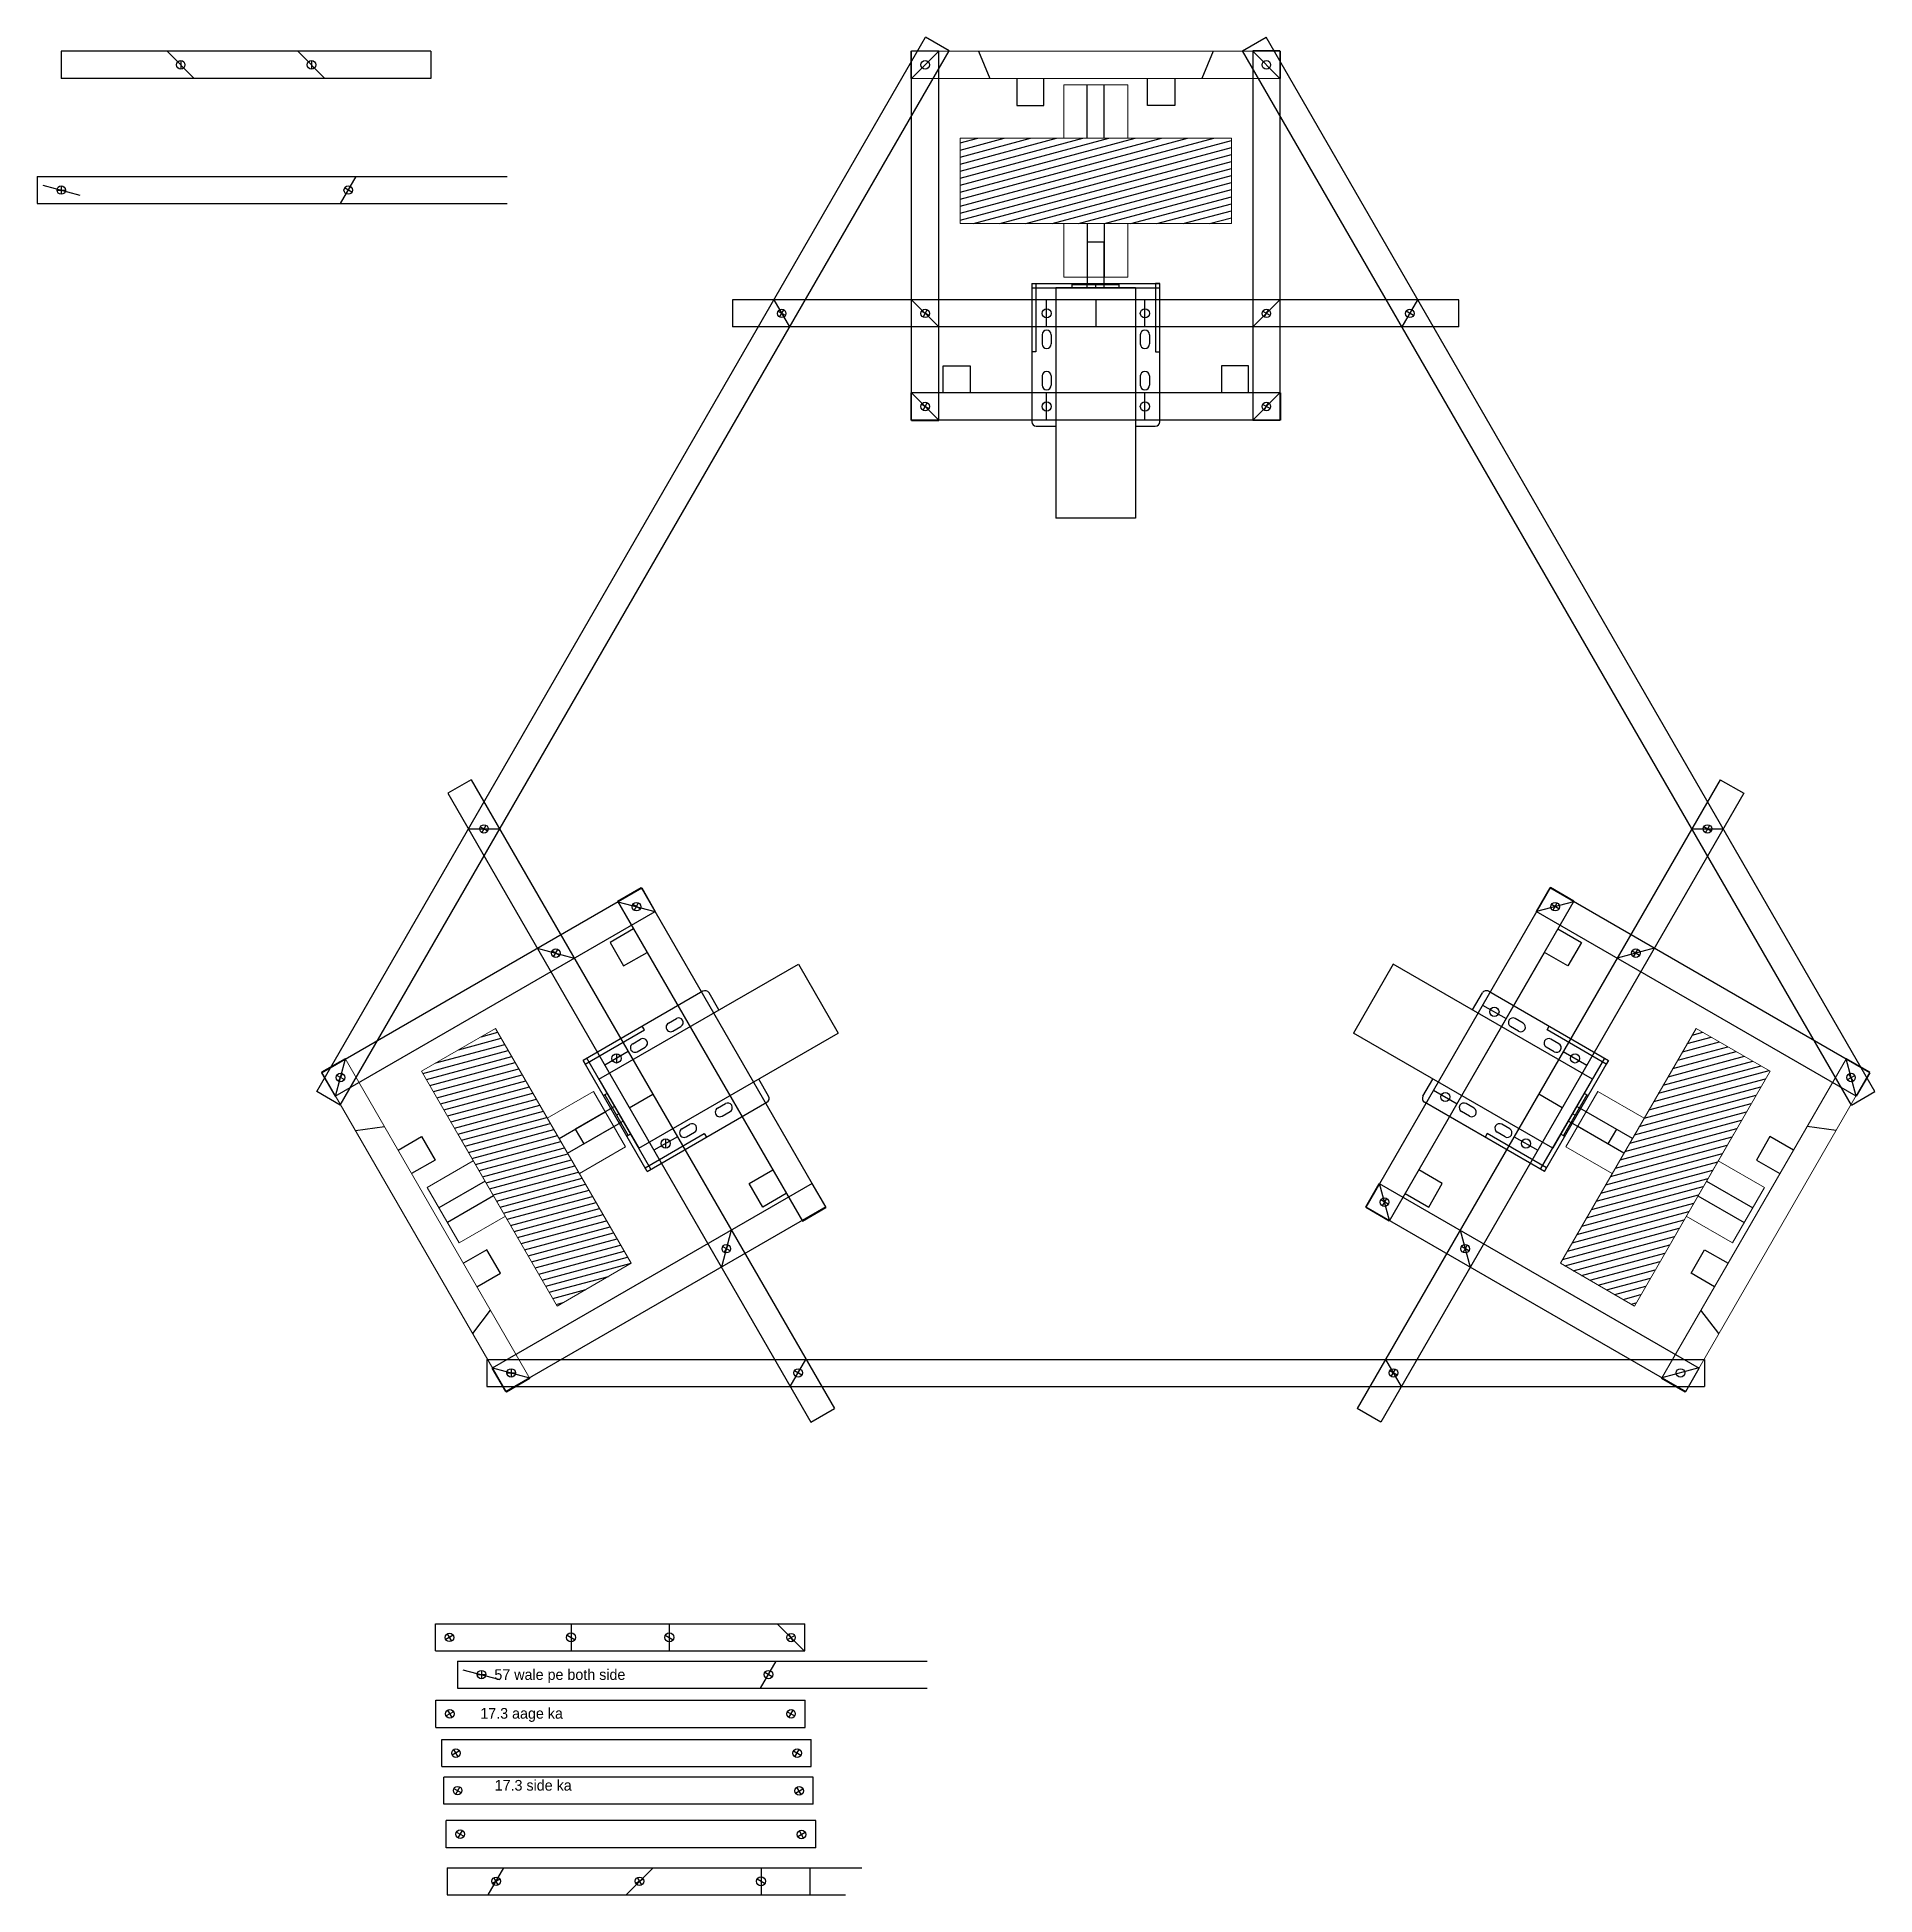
# Model space of a CAD drawing. Header units: millimetres. Extents: x -15418 to 43885, y -27590 to 23052.
# Drawn here: x 19138 to 19999, y 14408 to 15278 of the extents above; entities that cross this region are included whole.
import ezdxf

# ---------------------------------------------------------------- set-up
doc = ezdxf.new("R2010")
doc.units = ezdxf.units.MM
doc.header["$LTSCALE"] = 0.5
doc.layers.get('0').update_dxf_attribs({"lineweight": 5})
doc.layers.get('Defpoints').update_dxf_attribs({"color": 4})
for name, color, linetype in [('Layer1', 1, 'Continuous'), ('Layer2', 2, 'Continuous'), ('Layer3', 9, 'Continuous')]:
    doc.layers.add(name, color=color, linetype=linetype)
doc.layers.add('Layer5', color=51, linetype='Continuous', lineweight=5)
pattern_1 = [(195, (19262.143, 14912.3793), (0.82175, -3.066814), [])]

msp = doc.modelspace()

# ---------------------------------------------------------------- texts
at = {"layer": 'Layer1'}
for s, p in [('57 wale pe both side', (19352.3496, 14508.8593)), ('17.3 aage ka', (19345.772, 14490.6964)), ('17.3 side ka', (19352.5007, 14457.0172))]:
    msp.add_text(s, height=5, dxfattribs=at).set_placement(p)

# ---------------------------------------------------------------- hatches: boundary and pattern name
at = {"layer": 'Defpoints'}
h = msp.add_hatch(dxfattribs=at)
h.set_pattern_fill('ANSI31', color=256, angle=510)
h.set_pattern_definition(pattern_1)
h.paths.add_polyline_path([(19697.3783, 15190.5862), (19697.3783, 15230.5862), (19570.3783, 15230.5862), (19570.3783, 15190.5862)])
h = msp.add_hatch(dxfattribs=at)
h.set_pattern_fill('ANSI31', color=256, angle=510)
h.set_pattern_definition(pattern_1)
h.paths.add_polyline_path([(19352.8861, 14813.8788), (19318.2451, 14793.8788), (19381.7451, 14683.8936), (19416.3861, 14703.8936)])
h = msp.add_hatch(dxfattribs=at)
h.set_pattern_fill('ANSI31', color=256, angle=510)
h.set_pattern_definition(pattern_1)
h.paths.add_polyline_path([(19851.3704, 14703.8936), (19886.0114, 14683.8936), (19949.5114, 14793.8788), (19914.8704, 14813.8788)])

# ---------------------------------------------------------------- linework, layer by layer
for p, q in [((19648.8783, 15255.5862), (19618.8783, 15255.5862)), ((19618.8783, 15230.5862), (19618.8783, 15255.5862)), ((19648.8783, 15230.5862), (19648.8783, 15255.5862)), ((19570.3783, 15230.5862), (19697.3783, 15230.5862)), ((19570.3783, 15190.5862), (19570.3783, 15230.5862)), ((19570.3783, 15230.5862), (19697.3783, 15230.5862)), ((19604.3783, 15230.5862), (19663.3783, 15230.5862)), ((19663.3783, 15230.5862), (19604.3783, 15230.5862)), ((19697.3783, 15230.5862), (19697.3783, 15190.5862)), ((19697.3783, 15190.5862), (19570.3783, 15190.5862)), ((19618.8783, 15190.5862), (19618.8783, 15165.5862)), ((19648.8783, 15190.5862), (19648.8783, 15165.5862)), ((19618.8783, 15165.5862), (19648.8783, 15165.5862)), ((19318.2451, 14793.8788), (19352.8861, 14813.8788)), ((19352.8861, 14813.8788), (19416.3861, 14703.8936)), ((19914.8704, 14813.8788), (19851.3704, 14703.8936)), ((19949.5114, 14793.8788), (19914.8704, 14813.8788)), ((19381.7451, 14683.8936), (19318.2451, 14793.8788)), ((19381.7451, 14683.8936), (19318.2451, 14793.8788)), ((19886.0114, 14683.8936), (19949.5114, 14793.8788)), ((19886.0114, 14683.8936), (19949.5114, 14793.8788)), ((19377.1361, 14771.8766), (19398.7868, 14784.3766)), ((19413.7868, 14758.3958), (19398.7868, 14784.3766)), ((19853.9697, 14758.3958), (19868.9697, 14784.3766)), ((19890.6204, 14771.8766), (19868.9697, 14784.3766)), ((19364.7451, 14713.3384), (19335.2451, 14764.4339)), ((19335.2451, 14764.4339), (19364.7451, 14713.3384)), ((19392.1361, 14745.8958), (19413.7868, 14758.3958)), ((19875.6204, 14745.8958), (19853.9697, 14758.3958)), ((19903.0114, 14713.3384), (19932.5114, 14764.4339)), ((19932.5114, 14764.4339), (19903.0114, 14713.3384)), ((19342.4951, 14751.8766), (19320.8445, 14739.3766)), ((19925.2614, 14751.8766), (19946.912, 14739.3766)), ((19320.8445, 14739.3766), (19335.8445, 14713.3958)), ((19946.912, 14739.3766), (19931.912, 14713.3958)), ((19357.4951, 14725.8958), (19335.8445, 14713.3958)), ((19910.2614, 14725.8958), (19931.912, 14713.3958)), ((19416.3861, 14703.8936), (19381.7451, 14683.8936)), ((19851.3704, 14703.8936), (19886.0114, 14683.8936))]:
    msp.add_line(p, q)
for p, q in [((19269.1779, 14784.2609), (19554.1759, 15277.892)), ((19280.1764, 14777.9109), (19565.1745, 15271.542)), ((19987.5801, 14777.9109), (19702.582, 15271.542)), ((19998.5786, 14784.2609), (19713.5806, 15277.892)), ((19603.8783, 15162.5862), (19603.8783, 15097.8762)), ((19603.8783, 15162.5862), (19663.8783, 15162.5862)), ((19603.8783, 15162.5862), (19605.8783, 15162.5862)), ((19603.8783, 15160.5862), (19663.8783, 15160.5862)), ((19605.8783, 15162.5862), (19605.8783, 15130.5862)), ((19622.8783, 15160.5862), (19622.8783, 15162.5862)), ((19644.8783, 15160.5862), (19644.8783, 15162.5862)), ((19663.8783, 15162.5862), (19661.8783, 15162.5862)), ((19661.8783, 15162.5862), (19661.8783, 15130.5862)), ((19663.8783, 15097.8762), (19663.8783, 15162.5862)), ((19608.7283, 15138.5862), (19608.7283, 15134.2862)), ((19613.0283, 15138.5862), (19613.0283, 15134.2862)), ((19654.7283, 15138.5862), (19654.7283, 15134.2862)), ((19659.0283, 15138.5862), (19659.0283, 15134.2862)), ((19605.8783, 15130.5862), (19603.8783, 15130.5862)), ((19661.8783, 15130.5862), (19663.8783, 15130.5862)), ((19608.7283, 15119.2862), (19608.7283, 15114.9862)), ((19613.0283, 15119.2862), (19613.0283, 15114.9862)), ((19654.7283, 15119.2862), (19654.7283, 15114.9862)), ((19659.0283, 15119.2862), (19659.0283, 15114.9862)), ((19606.0283, 15095.7262), (19615.2283, 15095.7262)), ((19652.5283, 15095.7262), (19661.7283, 15095.7262)), ((19449.9254, 14831.222), (19393.8849, 14798.867)), ((19457.4623, 14822.4676), (19452.8623, 14830.435)), ((19810.2942, 14822.4676), (19814.8942, 14830.435)), ((19817.8311, 14831.222), (19873.8717, 14798.867)), ((19394.8849, 14797.1349), (19422.5977, 14813.1349)), ((19422.5977, 14813.1349), (19421.5977, 14814.867)), ((19433.8088, 14816.3167), (19437.5327, 14818.4667)), ((19435.9588, 14812.5928), (19439.6827, 14814.7428)), ((19831.7978, 14812.5928), (19828.0738, 14814.7428)), ((19833.9478, 14816.3167), (19830.2238, 14818.4667)), ((19845.1588, 14813.1349), (19846.1588, 14814.867)), ((19872.8717, 14797.1349), (19845.1588, 14813.1349)), ((19417.0945, 14806.6667), (19420.8184, 14808.8167)), ((19419.2445, 14802.9428), (19422.9684, 14805.0928)), ((19848.512, 14802.9428), (19844.7881, 14805.0928)), ((19850.662, 14806.6667), (19846.9381, 14808.8167)), ((19423.8849, 14746.9054), (19393.8849, 14798.867)), ((19393.8849, 14798.867), (19394.8849, 14797.1349)), ((19425.6169, 14747.9054), (19395.6169, 14799.867)), ((19842.1396, 14747.9054), (19872.1396, 14799.867)), ((19843.8717, 14746.9054), (19873.8717, 14798.867)), ((19873.8717, 14798.867), (19872.8717, 14797.1349)), ((19480.7123, 14782.1974), (19476.1123, 14790.1648)), ((19787.0442, 14782.1974), (19791.6442, 14790.1648)), ((19405.1169, 14783.4125), (19403.3849, 14782.4125)), ((19423.8849, 14746.9054), (19479.9254, 14779.2604)), ((19456.8088, 14776.4796), (19460.5327, 14778.6296)), ((19843.8717, 14746.9054), (19787.8311, 14779.2604)), ((19810.9478, 14776.4796), (19807.2238, 14778.6296)), ((19862.6396, 14783.4125), (19864.3717, 14782.4125)), ((19440.0945, 14766.8296), (19443.8184, 14768.9796)), ((19458.9588, 14772.7557), (19462.6827, 14774.9057)), ((19808.7978, 14772.7557), (19805.0738, 14774.9057)), ((19827.662, 14766.8296), (19823.9381, 14768.9796)), ((19416.1169, 14764.3599), (19414.3849, 14763.3599)), ((19422.8849, 14748.6375), (19450.5977, 14764.6375)), ((19442.2445, 14763.1057), (19445.9684, 14765.2557)), ((19450.5977, 14764.6375), (19451.5977, 14762.9054)), ((19817.1588, 14764.6375), (19816.1588, 14762.9054)), ((19844.8717, 14748.6375), (19817.1588, 14764.6375)), ((19825.512, 14763.1057), (19821.7881, 14765.2557)), ((19851.6396, 14764.3599), (19853.3717, 14763.3599)), ((19423.8849, 14746.9054), (19422.8849, 14748.6375)), ((19843.8717, 14746.9054), (19844.8717, 14748.6375)), ((19348.8822, 14658.9091), (19918.8783, 14658.9091)), ((19348.8822, 14646.2091), (19918.8783, 14646.2091))]:
    msp.add_line(p, q, dxfattribs=at)
for centre in [(19610.8783, 15148.5862), (19656.8783, 15148.5862), (19610.8783, 15104.9862), (19656.8783, 15104.9862), (19820.4886, 14821.6048), (19409.5092, 14799.8048), (19858.2473, 14799.8048), (19797.4886, 14781.7676), (19432.5092, 14759.9676), (19835.2473, 14759.9676)]:
    msp.add_circle(centre, 2.15, dxfattribs=at)
for centre, start, end in [((19610.8783, 15138.5862), 360, 180), ((19656.8783, 15138.5862), 360, 180), ((19610.8783, 15134.2862), 180, 360), ((19656.8783, 15134.2862), 180, 360), ((19610.8783, 15119.2862), 360, 180), ((19610.8783, 15114.9862), 180, 360), ((19656.8783, 15119.2862), 360, 180), ((19656.8783, 15114.9862), 180, 360), ((19606.0283, 15097.8762), 180, 270), ((19661.7283, 15097.8762), 270, 360), ((19451.0004, 14829.36), 30, 120), ((19816.7561, 14829.36), 60, 150), ((19434.8838, 14814.4548), 120, 300), ((19438.6077, 14816.6048), 300, 120), ((19829.1488, 14816.6048), 60, 240), ((19832.8728, 14814.4548), 240, 60), ((19418.1695, 14804.8048), 120, 300), ((19421.8934, 14806.9548), 300, 120), ((19845.8631, 14806.9548), 60, 240), ((19849.587, 14804.8048), 240, 60), ((19457.8838, 14774.6176), 120, 300), ((19461.6077, 14776.7676), 300, 120), ((19478.8504, 14781.1224), 300, 30), ((19788.9061, 14781.1224), 150, 240), ((19806.1488, 14776.7676), 60, 240), ((19809.8728, 14774.6176), 240, 60), ((19441.1695, 14764.9676), 120, 300), ((19444.8934, 14767.1176), 300, 120), ((19822.8631, 14767.1176), 60, 240), ((19826.587, 14764.9676), 240, 60)]:
    msp.add_arc(centre, 2.15, start, end, dxfattribs=at)
at = {"layer": 'Layer1', "transparency": 33554661}
for p, q in [((19322.6112, 15271.2862), (19149.6112, 15271.2862)), ((19149.6112, 15271.2862), (19149.6112, 15258.5862)), ((19199.169, 15271.2862), (19211.869, 15258.5862)), ((19260.3533, 15271.2862), (19273.0533, 15258.5862)), ((19322.6112, 15271.2862), (19322.6112, 15258.5862)), ((19205.519, 15266.9362), (19205.519, 15262.9362)), ((19266.7033, 15266.9362), (19266.7033, 15262.9362)), ((19322.6112, 15258.5862), (19149.6112, 15258.5862)), ((19138.3212, 15212.6682), (19358.3173, 15212.6682)), ((19138.3212, 15212.6682), (19138.3212, 15199.9682)), ((19138.3212, 15212.6682), (19138.3212, 15199.9682)), ((19280.2944, 15199.9682), (19287.6268, 15212.6682)), ((19140.9369, 15208.6424), (19158.2854, 15203.9939)), ((19147.6112, 15206.3182), (19151.6112, 15206.3182)), ((19147.6112, 15206.3182), (19151.6112, 15206.3182)), ((19149.6112, 15208.3182), (19149.6112, 15204.3182)), ((19149.6112, 15208.3182), (19149.6112, 15204.3182)), ((19285.6926, 15205.3182), (19282.2285, 15207.3182)), ((19282.9606, 15204.5861), (19284.9606, 15208.0502)), ((19138.3212, 15199.9682), (19358.3173, 15199.9682)), ((19335.0155, 14517.6733), (19335.0155, 14504.9733)), ((19476.9887, 14504.9733), (19484.321, 14517.6733)), ((19337.6312, 14513.6476), (19354.9797, 14508.9991)), ((19344.3055, 14511.3233), (19348.3055, 14511.3233)), ((19346.3055, 14513.3233), (19346.3055, 14509.3233)), ((19482.3869, 14510.3233), (19478.9228, 14512.3233)), ((19479.6549, 14509.5913), (19481.6549, 14513.0554))]:
    msp.add_line(p, q, dxfattribs=at)
at = {"layer": 'Layer1'}
for p, q in [((19547.6783, 15098.4612), (19547.6783, 15271.4612)), ((19547.6783, 15271.4612), (19560.3783, 15271.4612)), ((19560.3783, 15271.2862), (19547.6783, 15258.5862)), ((19560.3783, 15271.2862), (19547.6783, 15258.5862)), ((19565.1745, 15271.542), (19554.1759, 15277.892)), ((19560.3783, 15098.4612), (19560.3783, 15271.4612)), ((19578.9756, 15271.2862), (19584.2361, 15258.5862)), ((19688.7809, 15271.2862), (19683.5204, 15258.5862)), ((19702.582, 15271.542), (19713.5806, 15277.892)), ((19707.3783, 15271.4612), (19707.3783, 15098.4612)), ((19720.0783, 15271.4612), (19707.3783, 15271.4612)), ((19707.3783, 15271.2862), (19720.0783, 15258.5862)), ((19707.3783, 15271.2862), (19720.0783, 15258.5862)), ((19707.3783, 15271.2862), (19720.0783, 15258.5862)), ((19720.0783, 15271.4612), (19720.0783, 15098.4612)), ((19596.9361, 15258.5862), (19596.9361, 15245.8862)), ((19609.6361, 15245.8862), (19609.6361, 15258.5862)), ((19658.1204, 15245.8862), (19658.1204, 15258.5862)), ((19670.8204, 15258.5862), (19670.8204, 15245.8862)), ((19596.9361, 15245.8862), (19609.6361, 15245.8862)), ((19670.8204, 15245.8862), (19658.1204, 15245.8862)), ((19637.8783, 15181.8862), (19629.8783, 15181.8862)), ((19629.8783, 15181.8862), (19629.8783, 15161.8862)), ((19637.8783, 15161.8862), (19637.8783, 15181.8862)), ((19652.5283, 15160.5862), (19615.2283, 15160.5862)), ((19615.2283, 15160.5862), (19615.2283, 15052.7862)), ((19622.8783, 15160.5862), (19622.8783, 15161.8862)), ((19644.8783, 15161.8862), (19622.8783, 15161.8862)), ((19629.8783, 15160.5862), (19629.8783, 15161.8862)), ((19633.8783, 15160.5862), (19633.8783, 15161.8862)), ((19637.8783, 15160.5862), (19637.8783, 15161.8862)), ((19644.8783, 15160.5862), (19644.8783, 15161.8862)), ((19652.5283, 15160.5862), (19652.5283, 15052.7862)), ((19803.8783, 15154.9362), (19463.8783, 15154.9362)), ((19463.8783, 15154.9362), (19463.8783, 15142.2362)), ((19483.1874, 15154.9362), (19490.5197, 15142.2362)), ((19488.5856, 15147.5862), (19485.1215, 15149.5862)), ((19485.8535, 15146.8541), (19487.8535, 15150.3182)), ((19560.3783, 15142.2362), (19547.6783, 15154.9362)), ((19555.7603, 15147.5862), (19552.2962, 15149.5862)), ((19553.0283, 15146.8541), (19555.0283, 15150.3182)), ((19610.8783, 15142.2362), (19610.8783, 15154.9362)), ((19633.8783, 15154.9362), (19633.8783, 15142.2362)), ((19656.8783, 15142.2362), (19656.8783, 15154.9362)), ((19720.0783, 15154.9362), (19707.3783, 15142.2362)), ((19715.4603, 15147.5862), (19711.9962, 15149.5862)), ((19712.7283, 15146.8541), (19714.7283, 15150.3182)), ((19777.2368, 15142.2362), (19784.5691, 15154.9362)), ((19782.635, 15147.5862), (19779.1709, 15149.5862)), ((19779.903, 15146.8541), (19781.903, 15150.3182)), ((19803.8783, 15142.2362), (19803.8783, 15154.9362)), ((19803.8783, 15142.2362), (19463.8783, 15142.2362)), ((19720.3783, 15111.3362), (19547.3783, 15111.3362)), ((19547.3783, 15111.3362), (19547.3783, 15098.6362)), ((19547.6783, 15111.3362), (19560.3783, 15098.6362)), ((19555.7603, 15103.9862), (19552.2962, 15105.9862)), ((19553.0283, 15103.2541), (19555.0283, 15106.7182)), ((19610.8783, 15098.6362), (19610.8783, 15111.3362)), ((19656.8783, 15098.6362), (19656.8783, 15111.3362)), ((19720.0783, 15111.3362), (19707.3783, 15098.6362)), ((19715.4603, 15103.9862), (19711.9962, 15105.9862)), ((19712.7283, 15103.2541), (19714.7283, 15106.7182)), ((19720.3783, 15111.3362), (19720.3783, 15098.6362)), ((19720.3783, 15098.6362), (19547.3783, 15098.6362)), ((19547.6783, 15098.4612), (19560.3783, 15098.4612)), ((19720.0783, 15098.4612), (19707.3783, 15098.4612)), ((19652.5283, 15052.7862), (19615.2283, 15052.7862)), ((19341.5085, 14930.2855), (19330.5099, 14923.9355)), ((19330.5099, 14923.9355), (19500.5099, 14629.4869)), ((19341.5085, 14930.2855), (19511.5085, 14635.8369)), ((19926.248, 14930.2855), (19756.248, 14635.8369)), ((19937.2466, 14923.9355), (19767.2466, 14629.4869)), ((19926.248, 14930.2855), (19937.2466, 14923.9355)), ((19340.1645, 14907.2133), (19354.8292, 14907.2133)), ((19349.2289, 14906.2133), (19345.7648, 14908.2133)), ((19346.4969, 14905.4813), (19348.4969, 14908.9454)), ((19912.9273, 14907.2133), (19927.592, 14907.2133)), ((19921.9917, 14906.2133), (19918.5276, 14908.2133)), ((19919.2596, 14905.4813), (19921.2596, 14908.9454)), ((19271.4963, 14793.1001), (19421.3187, 14879.6001)), ((19410.0187, 14873.4224), (19421.0172, 14879.7724)), ((19410.0187, 14873.4224), (19496.5187, 14723.6)), ((19410.1687, 14873.1626), (19427.5172, 14868.5141)), ((19420.575, 14869.8383), (19417.1109, 14871.8383)), ((19417.8429, 14869.1063), (19419.8429, 14872.5704)), ((19421.0172, 14879.7724), (19507.5172, 14729.95)), ((19421.3187, 14879.6001), (19427.6687, 14868.6016)), ((19846.7393, 14879.7724), (19760.2393, 14729.95)), ((19857.7379, 14873.4224), (19771.2379, 14723.6)), ((19846.4378, 14879.6001), (19840.0878, 14868.6016)), ((19857.5879, 14873.1626), (19840.2393, 14868.5141)), ((19996.2602, 14793.1001), (19846.4378, 14879.6001)), ((19857.7379, 14873.4224), (19846.7393, 14879.7724)), ((19850.6456, 14869.8383), (19847.1815, 14871.8383)), ((19847.9136, 14869.1063), (19849.9136, 14872.5704)), ((19277.8463, 14782.1016), (19427.6687, 14868.6016)), ((19989.9102, 14782.1016), (19840.0878, 14868.6016)), ((19372.4099, 14851.3626), (19389.7585, 14846.7141)), ((19382.8163, 14848.0383), (19379.3522, 14850.0383)), ((19380.0842, 14847.3063), (19382.0842, 14850.7704)), ((19895.3466, 14851.3626), (19877.998, 14846.7141)), ((19888.4043, 14848.0383), (19884.9402, 14850.0383)), ((19885.6723, 14847.3063), (19887.6723, 14850.7704)), ((19401.2919, 14790.0376), (19494.6494, 14843.9376)), ((19494.6494, 14843.9376), (19513.2994, 14811.6348)), ((19773.1071, 14843.9376), (19754.4571, 14811.6348)), ((19866.4646, 14790.0376), (19773.1071, 14843.9376)), ((19814.9893, 14824.7798), (19825.9879, 14818.4298)), ((19419.9419, 14757.7348), (19513.2994, 14811.6348)), ((19847.8146, 14757.7348), (19754.4571, 14811.6348)), ((19415.0085, 14802.9798), (19404.0099, 14796.6298)), ((19409.5092, 14801.9548), (19409.5092, 14797.6548)), ((19852.748, 14802.9798), (19863.7466, 14796.6298)), ((19271.4963, 14793.1001), (19277.8463, 14782.1016)), ((19277.9979, 14782.1891), (19282.6464, 14799.5376)), ((19277.9979, 14782.1891), (19282.6464, 14799.5376)), ((19989.7586, 14782.1891), (19985.1101, 14799.5376)), ((19989.7586, 14782.1891), (19985.1101, 14799.5376)), ((19989.7586, 14782.1891), (19985.1101, 14799.5376)), ((19996.2602, 14793.1001), (19989.9102, 14782.1016)), ((19280.1764, 14777.9109), (19269.1779, 14784.2609)), ((19282.0542, 14789.8633), (19278.5901, 14791.8633)), ((19279.3222, 14789.1313), (19281.3222, 14792.5954)), ((19401.2919, 14790.0376), (19419.9419, 14757.7348)), ((19791.9893, 14784.9426), (19802.9879, 14778.5926)), ((19866.4646, 14790.0376), (19847.8146, 14757.7348)), ((19985.7023, 14789.8633), (19989.1664, 14791.8633)), ((19988.4344, 14789.1313), (19986.4344, 14792.5954)), ((19987.5801, 14777.9109), (19998.5786, 14784.2609)), ((19407.4911, 14776.7003), (19390.1706, 14766.7003)), ((19405.1169, 14783.4125), (19403.9911, 14782.7625)), ((19403.9911, 14782.7625), (19414.9911, 14763.7099)), ((19408.6169, 14777.3503), (19407.4911, 14776.7003)), ((19415.5099, 14776.7112), (19426.5085, 14783.0612)), ((19852.2466, 14776.7112), (19841.248, 14783.0612)), ((19863.7654, 14782.7625), (19852.7654, 14763.7099)), ((19859.1396, 14777.3503), (19860.2654, 14776.7003)), ((19860.2654, 14776.7003), (19877.5859, 14766.7003)), ((19862.6396, 14783.4125), (19863.7654, 14782.7625)), ((19287.2966, 14766.0833), (19300.9253, 14767.8775)), ((19394.1706, 14759.7721), (19411.4911, 14769.7721)), ((19410.6169, 14773.8862), (19409.4911, 14773.2362)), ((19412.6169, 14770.4221), (19411.4911, 14769.7721)), ((19855.1396, 14770.4221), (19856.2654, 14769.7721)), ((19873.5859, 14759.7721), (19856.2654, 14769.7721)), ((19857.1396, 14773.8862), (19858.2654, 14773.2362)), ((19980.4599, 14766.0833), (19966.8312, 14767.8775)), ((19307.2753, 14756.879), (19318.2739, 14763.229)), ((19318.2739, 14763.229), (19324.6239, 14752.2305)), ((19390.1706, 14766.7003), (19394.1706, 14759.7721)), ((19416.1169, 14764.3599), (19414.9911, 14763.7099)), ((19438.0085, 14763.1426), (19427.0099, 14756.7926)), ((19432.5092, 14762.1176), (19432.5092, 14757.8176)), ((19829.748, 14763.1426), (19840.7466, 14756.7926)), ((19851.6396, 14764.3599), (19852.7654, 14763.7099)), ((19877.5859, 14766.7003), (19873.5859, 14759.7721)), ((19949.4826, 14763.229), (19943.1326, 14752.2305)), ((19960.4812, 14756.879), (19949.4826, 14763.229)), ((19324.6239, 14752.2305), (19313.6253, 14745.8805)), ((19943.1326, 14752.2305), (19954.1312, 14745.8805)), ((19501.1687, 14741.2958), (19351.3463, 14654.7958)), ((19507.5187, 14730.2973), (19501.1687, 14741.2958)), ((19760.2378, 14730.2973), (19766.5878, 14741.2958)), ((19766.5878, 14741.2958), (19916.4102, 14654.7958)), ((19771.3879, 14723.8598), (19766.7393, 14741.2083)), ((19770.7956, 14731.5341), (19767.3315, 14733.5341)), ((19768.0636, 14730.802), (19770.0636, 14734.2661)), ((19507.5187, 14730.2973), (19357.6963, 14643.7973)), ((19496.5187, 14723.6), (19507.5172, 14729.95)), ((19760.2378, 14730.2973), (19910.0602, 14643.7973)), ((19771.2379, 14723.6), (19760.2393, 14729.95)), ((19463.2585, 14719.4083), (19458.6099, 14702.0598)), ((19804.498, 14719.4083), (19809.1466, 14702.0598)), ((19348.866, 14710.2419), (19337.8675, 14703.8919)), ((19355.216, 14699.2434), (19348.866, 14710.2419)), ((19462.6663, 14709.7341), (19459.2022, 14711.7341)), ((19459.9342, 14709.002), (19461.9342, 14712.4661)), ((19808.5543, 14709.7341), (19805.0902, 14711.7341)), ((19805.8223, 14709.002), (19807.8223, 14712.4661)), ((19912.5405, 14699.2434), (19918.8905, 14710.2419)), ((19918.8905, 14710.2419), (19929.889, 14703.8919)), ((19344.2175, 14692.8934), (19355.216, 14699.2434)), ((19923.539, 14692.8934), (19912.5405, 14699.2434)), ((19342.1992, 14670.9891), (19350.5675, 14681.8948)), ((19925.5573, 14670.9891), (19917.189, 14681.8948)), ((19348.8822, 14658.9091), (19348.8822, 14646.2091)), ((19357.6963, 14643.7973), (19351.3463, 14654.7958)), ((19351.4979, 14654.8833), (19368.8464, 14650.2348)), ((19360.1722, 14654.5591), (19360.1722, 14650.5591)), ((19490.8554, 14646.2091), (19498.1877, 14658.9091)), ((19493.5216, 14650.827), (19495.5216, 14654.2911)), ((19769.5688, 14658.9091), (19776.9011, 14646.2091)), ((19772.2349, 14650.827), (19774.2349, 14654.2911)), ((19916.2586, 14654.8833), (19898.9101, 14650.2348)), ((19910.0602, 14643.7973), (19916.4102, 14654.7958)), ((19918.8783, 14658.9091), (19918.8783, 14646.2091)), ((19358.1722, 14652.5591), (19362.1722, 14652.5591)), ((19496.2536, 14651.5591), (19492.7895, 14653.5591)), ((19774.967, 14651.5591), (19771.5029, 14653.5591)), ((19500.5099, 14629.4869), (19511.5085, 14635.8369)), ((19767.2466, 14629.4869), (19756.248, 14635.8369)), ((19324.7437, 14535.1188), (19497.7437, 14535.1188)), ((19324.7437, 14522.4188), (19324.7437, 14535.1188)), ((19388.2437, 14535.1188), (19388.2437, 14522.4188)), ((19434.2437, 14535.1188), (19434.2437, 14522.4188)), ((19497.4437, 14522.4188), (19484.7437, 14535.1188)), ((19497.7437, 14522.4188), (19497.7437, 14535.1188)), ((19333.1258, 14529.7688), (19329.6617, 14527.7688)), ((19332.3937, 14527.0368), (19330.3937, 14530.5009)), ((19386.3818, 14529.8438), (19390.1057, 14527.6938)), ((19432.3818, 14529.8438), (19436.1057, 14527.6938)), ((19492.9508, 14529.6438), (19489.4867, 14527.6438)), ((19492.9508, 14529.6438), (19489.4867, 14527.6438)), ((19492.2187, 14526.9118), (19490.2187, 14530.3759)), ((19492.2187, 14526.9118), (19490.2187, 14530.3759)), ((19324.7437, 14522.4188), (19497.7437, 14522.4188)), ((19335.0155, 14517.6733), (19555.0116, 14517.6733)), ((19335.0155, 14517.6733), (19335.0155, 14504.9733)), ((19344.3055, 14511.3233), (19348.3055, 14511.3233)), ((19346.3055, 14513.3233), (19346.3055, 14509.3233)), ((19324.8725, 14499.3165), (19497.8725, 14499.3165)), ((19324.8725, 14486.6165), (19324.8725, 14499.3165)), ((19335.0155, 14504.9733), (19555.0116, 14504.9733)), ((19497.8725, 14486.6165), (19497.8725, 14499.3165)), ((19333.2546, 14493.9665), (19329.7905, 14491.9665)), ((19332.5225, 14491.2345), (19330.5225, 14494.6986)), ((19489.4905, 14493.9665), (19492.9546, 14491.9665)), ((19490.2225, 14491.2345), (19492.2225, 14494.6986)), ((19324.8725, 14486.6165), (19497.8725, 14486.6165)), ((19327.7158, 14480.9597), (19500.7158, 14480.9597)), ((19327.7158, 14468.2597), (19327.7158, 14480.9597)), ((19500.7158, 14468.2597), (19500.7158, 14480.9597)), ((19336.0978, 14475.6097), (19332.6337, 14473.6097)), ((19335.3658, 14472.8777), (19333.3658, 14476.3418)), ((19492.3337, 14475.6097), (19495.7978, 14473.6097)), ((19493.0658, 14472.8777), (19495.0658, 14476.3418)), ((19327.7158, 14468.2597), (19500.7158, 14468.2597)), ((19501.6427, 14463.3672), (19328.6427, 14463.3672)), ((19328.6427, 14450.6672), (19328.6427, 14463.3672)), ((19501.6427, 14450.6672), (19501.6427, 14463.3672)), ((19333.4356, 14458.0172), (19336.8997, 14456.0172)), ((19336.1677, 14458.7493), (19334.1677, 14455.2852)), ((19493.2606, 14455.8922), (19496.7247, 14457.8922)), ((19495.9927, 14455.1602), (19493.9927, 14458.6243)), ((19501.6427, 14450.6672), (19328.6427, 14450.6672)), ((19502.7835, 14442.9956), (19329.7835, 14442.9956)), ((19329.7835, 14430.2956), (19329.7835, 14442.9956)), ((19334.5764, 14437.6456), (19338.0405, 14435.6456)), ((19337.3085, 14438.3776), (19335.3085, 14434.9135)), ((19494.4014, 14435.5206), (19497.8655, 14437.5206)), ((19497.1335, 14434.7885), (19495.1335, 14438.2526)), ((19502.7835, 14430.2956), (19502.7835, 14442.9956)), ((19502.7835, 14430.2956), (19329.7835, 14430.2956)), ((19330.1791, 14420.9367), (19500.1791, 14420.9367)), ((19330.1791, 14420.9367), (19330.1791, 14408.2367)), ((19330.1791, 14420.9367), (19524.4302, 14420.9367)), ((19330.1791, 14420.9367), (19330.1791, 14408.2367)), ((19349.4882, 14408.2367), (19356.8206, 14420.9367)), ((19413.9791, 14408.2367), (19426.6791, 14420.9367)), ((19413.9791, 14408.2367), (19426.6791, 14420.9367)), ((19477.1791, 14420.9367), (19477.1791, 14408.2367)), ((19500.1791, 14408.2367), (19500.1791, 14420.9367)), ((19500.1791, 14408.2367), (19500.1791, 14420.9367)), ((19354.8865, 14415.5867), (19351.4224, 14413.5867)), ((19354.8865, 14415.5867), (19351.4224, 14413.5867)), ((19354.1544, 14412.8547), (19352.1544, 14416.3188)), ((19354.1544, 14412.8547), (19352.1544, 14416.3188)), ((19422.0612, 14415.5867), (19418.5971, 14413.5867)), ((19422.0612, 14415.5867), (19418.5971, 14413.5867)), ((19421.3291, 14412.8547), (19419.3291, 14416.3188)), ((19421.3291, 14412.8547), (19419.3291, 14416.3188)), ((19475.3172, 14415.6617), (19479.0411, 14413.5117)), ((19330.1791, 14408.2367), (19500.1791, 14408.2367)), ((19330.1791, 14408.2367), (19516.6901, 14408.2367))]:
    msp.add_line(p, q, dxfattribs=at)
at = {"layer": 'Layer1', "transparency": 33554661}
for centre in [(19205.519, 15264.9362), (19266.7033, 15264.9362), (19149.6112, 15206.3182), (19149.6112, 15206.3182), (19283.9606, 15206.3182), (19346.3055, 14511.3233), (19480.6549, 14511.3233)]:
    msp.add_circle(centre, 2, dxfattribs=at)
at = {"layer": 'Layer1'}
for centre, radius in [((19554.0283, 15264.9362), 2), ((19713.7283, 15264.9362), 2), ((19486.8535, 15148.5862), 2), ((19554.0283, 15148.5862), 2), ((19713.7283, 15148.5862), 2), ((19780.903, 15148.5862), 2), ((19554.0283, 15104.9862), 2), ((19713.7283, 15104.9862), 2), ((19347.4969, 14907.2133), 2), ((19920.2596, 14907.2133), 2), ((19418.8429, 14870.8383), 2), ((19848.9136, 14870.8383), 2), ((19381.0842, 14849.0383), 2), ((19886.6723, 14849.0383), 2), ((19280.3222, 14790.8633), 2), ((19987.4344, 14790.8633), 2), ((19769.0636, 14732.5341), 2), ((19460.9342, 14710.7341), 2), ((19806.8223, 14710.7341), 2), ((19360.1722, 14652.5591), 2), ((19494.5216, 14652.5591), 2), ((19773.2349, 14652.5591), 2), ((19907.5844, 14652.5591), 2), ((19331.3937, 14528.7688), 2), ((19388.2437, 14528.7688), 2.15), ((19434.2437, 14528.7688), 2.15), ((19491.2187, 14528.6438), 2), ((19491.2187, 14528.6438), 2), ((19346.3055, 14511.3233), 2), ((19331.5225, 14492.9665), 2), ((19491.2225, 14492.9665), 2), ((19334.3658, 14474.6097), 2), ((19494.0658, 14474.6097), 2), ((19335.1677, 14457.0172), 2), ((19494.9927, 14456.8922), 2), ((19336.3085, 14436.6456), 2), ((19496.1335, 14436.5206), 2), ((19353.1544, 14414.5867), 2), ((19353.1544, 14414.5867), 2), ((19420.3291, 14414.5867), 2), ((19420.3291, 14414.5867), 2), ((19477.1791, 14414.5867), 2.15)]:
    msp.add_circle(centre, radius, dxfattribs=at)
at = {"layer": 'Layer2'}
for p, q in [((19629.8783, 15230.5862), (19629.8783, 15255.5862)), ((19637.8783, 15230.5862), (19637.8783, 15255.5862)), ((19629.8783, 15190.5862), (19629.8783, 15165.5862)), ((19637.8783, 15190.5862), (19637.8783, 15165.5862)), ((19382.6361, 14762.3503), (19404.2868, 14774.8503)), ((19386.6361, 14755.4221), (19408.2868, 14767.9221)), ((19881.1204, 14755.4221), (19859.4697, 14767.9221)), ((19885.1204, 14762.3503), (19863.4697, 14774.8503)), ((19347.9951, 14742.3503), (19326.3445, 14729.8503)), ((19919.7614, 14742.3503), (19941.412, 14729.8503)), ((19351.9951, 14735.4221), (19330.3445, 14722.9221)), ((19915.7614, 14735.4221), (19937.412, 14722.9221))]:
    msp.add_line(p, q, dxfattribs=at)
at = {"layer": 'Layer3'}
for p, q in [((19562.3783, 15111.3362), (19562.3783, 15124.0362)), ((19562.3783, 15124.0362), (19575.0783, 15124.0362)), ((19575.0783, 15124.0362), (19575.0783, 15111.3362)), ((19705.3783, 15124.0362), (19692.6783, 15124.0362)), ((19692.6783, 15124.0362), (19692.6783, 15111.3362)), ((19705.3783, 15111.3362), (19705.3783, 15124.0362)), ((19417.5187, 14860.432), (19406.5201, 14854.082)), ((19406.5201, 14854.082), (19412.8701, 14843.0835)), ((19850.2379, 14860.432), (19861.2364, 14854.082)), ((19861.2364, 14854.082), (19854.8864, 14843.0835)), ((19412.8701, 14843.0835), (19423.8687, 14849.4335)), ((19854.8864, 14843.0835), (19843.8879, 14849.4335)), ((19471.6701, 14741.2389), (19482.6687, 14747.5889)), ((19478.0201, 14730.2404), (19471.6701, 14741.2389)), ((19796.0864, 14741.2389), (19785.0879, 14747.5889)), ((19789.7364, 14730.2404), (19796.0864, 14741.2389)), ((19489.0187, 14736.5904), (19478.0201, 14730.2404)), ((19778.7379, 14736.5904), (19789.7364, 14730.2404))]:
    msp.add_line(p, q, dxfattribs=at)
at = {"layer": 'Layer5'}
for p, q in [((19720.3783, 15271.2862), (19547.3783, 15271.2862)), ((19547.3783, 15271.2862), (19547.3783, 15258.5862)), ((19720.3783, 15271.2862), (19720.3783, 15258.5862)), ((19720.3783, 15258.5862), (19547.3783, 15258.5862)), ((19692.6783, 15111.3362), (19575.0783, 15111.3362)), ((19423.8687, 14849.4335), (19482.6687, 14747.5889)), ((19843.8879, 14849.4335), (19785.0879, 14747.5889)), ((19271.4979, 14793.4474), (19282.4964, 14799.7974)), ((19271.4979, 14793.4474), (19357.9979, 14643.625)), ((19282.4964, 14799.7974), (19368.9964, 14649.975)), ((19985.2601, 14799.7974), (19898.7601, 14649.975)), ((19996.2586, 14793.4474), (19909.7586, 14643.625)), ((19996.2586, 14793.4474), (19985.2601, 14799.7974)), ((19357.9979, 14643.625), (19368.9964, 14649.975)), ((19909.7586, 14643.625), (19898.7601, 14649.975))]:
    msp.add_line(p, q, dxfattribs=at)

msp.set_redraw_order([(e.dxf.handle, doc.entitydb.next_handle()) for e in msp.query("TEXT MTEXT ATTDEF DIMENSION ARC_DIMENSION")])  # texts and dimensions are drawn at this point

doc.saveas('drawing.dxf')
